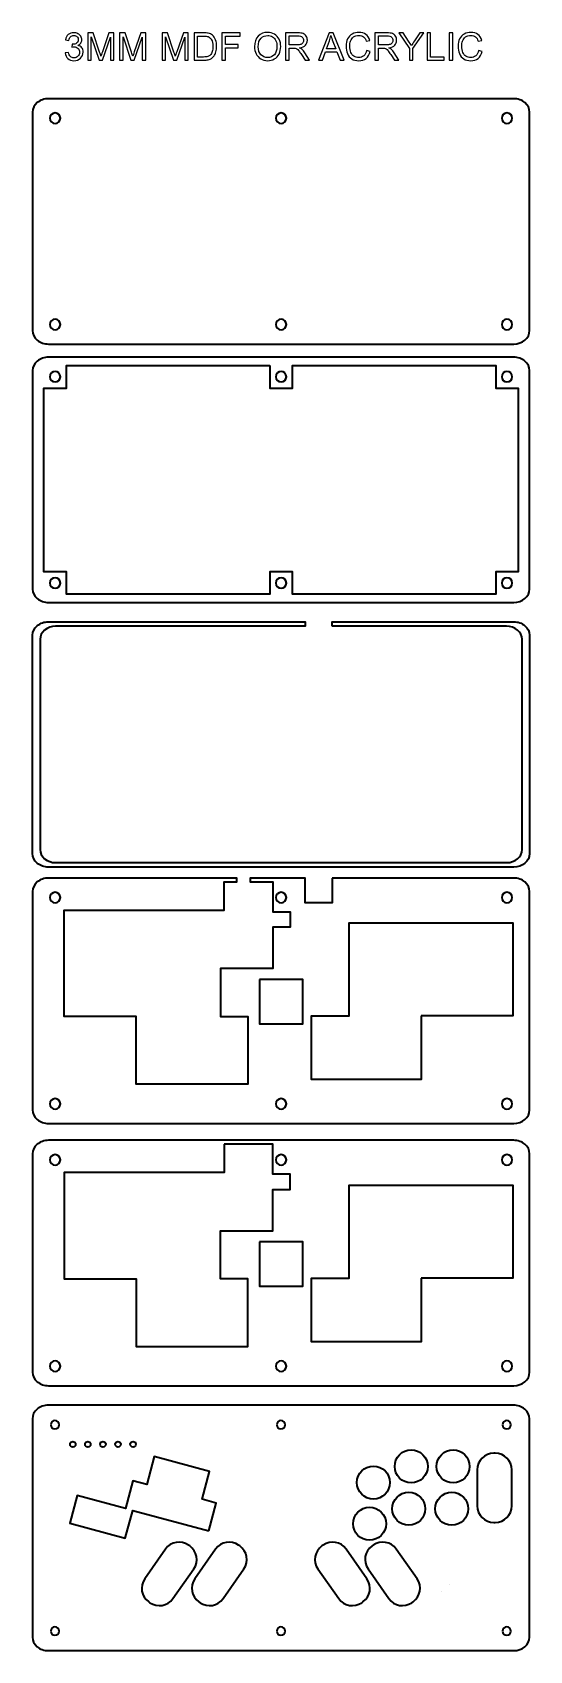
# Model space of a CAD drawing. Header units: millimetres. Extents: x 233 to 563, y -872 to 202.
import ezdxf

# ---------------------------------------------------------------- set-up
doc = ezdxf.new("R2010")
doc.units = ezdxf.units.MM
doc.header["$MEASUREMENT"] = 0
doc.layers.add('Layer 1', color=7, linetype='Continuous')

msp = doc.modelspace()

# ---------------------------------------------------------------- linework, layer by layer
at = {"layer": 'Layer 1', "color": 250}
for points, knots in [([(254.5215, 188.6838), (254.5215, 188.6838), (256.7567, 188.9886), (256.7567, 188.9886), (257.0149, 187.7186), (257.4467, 186.8042), (258.0606, 186.2454), (258.6744, 185.6866), (259.4279, 185.4072), (260.3212, 185.4072), (261.3795, 185.4072), (262.2727, 185.7713), (262.9924, 186.4994), (263.7121, 187.2275), (264.0719, 188.1292), (264.0719, 189.2045), (264.0719, 190.229), (263.7375, 191.0756), (263.0644, 191.7445), (262.3955, 192.4091), (261.5446, 192.7436), (260.5074, 192.7436), (260.0841, 192.7436), (259.5592, 192.6589), (258.9284, 192.4938), (258.9284, 192.4938), (259.1782, 194.4496), (259.1782, 194.4496), (259.3263, 194.4327), (259.4491, 194.4242), (259.538, 194.4242), (260.4947, 194.4242), (261.3499, 194.674), (262.1161, 195.1693), (262.8781, 195.6646), (263.2591, 196.4266), (263.2591, 197.4553), (263.2591, 198.2723), (262.9797, 198.9496), (262.4251, 199.4873), (261.8706, 200.0249), (261.1551, 200.2916), (260.2788, 200.2916), (259.4068, 200.2916), (258.6829, 200.0164), (258.1029, 199.4661), (257.5229, 198.9158), (257.1504, 198.0903), (256.9853, 196.9896), (256.9853, 196.9896), (254.7501, 197.396), (254.7501, 197.396), (255.0253, 198.8946), (255.6433, 200.0588), (256.6128, 200.8843), (257.578, 201.7098), (258.7845, 202.1204), (260.2238, 202.1204), (261.2144, 202.1204), (262.1288, 201.9087), (262.9628, 201.4812), (263.801, 201.0578), (264.4402, 200.4779), (264.8805, 199.7455), (265.325, 199.0089), (265.5451, 198.23), (265.5451, 197.4045), (265.5451, 196.6213), (265.3334, 195.9101), (264.9143, 195.2666), (264.491, 194.6232), (263.8645, 194.1109), (263.039, 193.7299), (264.1142, 193.4844), (264.9482, 192.9679), (265.5451, 192.1848), (266.1378, 191.4058), (266.4341, 190.4237), (266.4341, 189.2511), (266.4341, 187.6636), (265.8541, 186.3131), (264.6984, 185.2082), (263.5385, 184.1033), (262.0738, 183.553), (260.3042, 183.553), (258.7083, 183.553), (257.3832, 184.0314), (256.3291, 184.9839), (255.2708, 185.9364), (254.6697, 187.1683), (254.5215, 188.6838)], [0, 0, 0, 0, 0.033333333, 0.033333333, 0.033333333, 0.066666667, 0.066666667, 0.066666667, 0.1, 0.1, 0.1, 0.133333333, 0.133333333, 0.133333333, 0.166666667, 0.166666667, 0.166666667, 0.2, 0.2, 0.2, 0.233333333, 0.233333333, 0.233333333, 0.266666667, 0.266666667, 0.266666667, 0.3, 0.3, 0.3, 0.333333333, 0.333333333, 0.333333333, 0.366666667, 0.366666667, 0.366666667, 0.4, 0.4, 0.4, 0.433333333, 0.433333333, 0.433333333, 0.466666667, 0.466666667, 0.466666667, 0.5, 0.5, 0.5, 0.533333333, 0.533333333, 0.533333333, 0.566666667, 0.566666667, 0.566666667, 0.6, 0.6, 0.6, 0.633333333, 0.633333333, 0.633333333, 0.666666667, 0.666666667, 0.666666667, 0.7, 0.7, 0.7, 0.733333333, 0.733333333, 0.733333333, 0.766666667, 0.766666667, 0.766666667, 0.8, 0.8, 0.8, 0.833333333, 0.833333333, 0.833333333, 0.866666667, 0.866666667, 0.866666667, 0.9, 0.9, 0.9, 0.933333333, 0.933333333, 0.933333333, 0.966666667, 0.966666667, 0.966666667, 1, 1, 1, 1]), ([(269.4863, 183.8578), (269.4863, 183.8578), (269.4863, 202.0442), (269.4863, 202.0442), (269.4863, 202.0442), (273.0931, 202.0442), (273.0931, 202.0442), (273.0931, 202.0442), (277.3942, 189.1706), (277.3942, 189.1706), (277.7921, 187.9726), (278.08, 187.0751), (278.262, 186.4782), (278.4694, 187.1386), (278.7954, 188.1123), (279.2357, 189.395), (279.2357, 189.395), (283.6129, 202.0442), (283.6129, 202.0442), (283.6129, 202.0442), (286.8345, 202.0442), (286.8345, 202.0442), (286.8345, 202.0442), (286.8345, 183.8578), (286.8345, 183.8578), (286.8345, 183.8578), (284.5231, 183.8578), (284.5231, 183.8578), (284.5231, 183.8578), (284.5231, 199.0724), (284.5231, 199.0724), (284.5231, 199.0724), (279.2145, 183.8578), (279.2145, 183.8578), (279.2145, 183.8578), (277.047, 183.8578), (277.047, 183.8578), (277.047, 183.8578), (271.7977, 199.3518), (271.7977, 199.3518), (271.7977, 199.3518), (271.7977, 183.8578), (271.7977, 183.8578), (271.7977, 183.8578), (269.4863, 183.8578), (269.4863, 183.8578)], [0, 0, 0, 0, 0.066666667, 0.066666667, 0.066666667, 0.133333333, 0.133333333, 0.133333333, 0.2, 0.2, 0.2, 0.266666667, 0.266666667, 0.266666667, 0.333333333, 0.333333333, 0.333333333, 0.4, 0.4, 0.4, 0.466666667, 0.466666667, 0.466666667, 0.533333333, 0.533333333, 0.533333333, 0.6, 0.6, 0.6, 0.666666667, 0.666666667, 0.666666667, 0.733333333, 0.733333333, 0.733333333, 0.8, 0.8, 0.8, 0.866666667, 0.866666667, 0.866666667, 0.933333333, 0.933333333, 0.933333333, 1, 1, 1, 1]), ([(290.6445, 183.8578), (290.6445, 183.8578), (290.6445, 202.0442), (290.6445, 202.0442), (290.6445, 202.0442), (294.2513, 202.0442), (294.2513, 202.0442), (294.2513, 202.0442), (298.5524, 189.1706), (298.5524, 189.1706), (298.9503, 187.9726), (299.2382, 187.0751), (299.4202, 186.4782), (299.6276, 187.1386), (299.9536, 188.1123), (300.3939, 189.395), (300.3939, 189.395), (304.7711, 202.0442), (304.7711, 202.0442), (304.7711, 202.0442), (307.9927, 202.0442), (307.9927, 202.0442), (307.9927, 202.0442), (307.9927, 183.8578), (307.9927, 183.8578), (307.9927, 183.8578), (305.6813, 183.8578), (305.6813, 183.8578), (305.6813, 183.8578), (305.6813, 199.0724), (305.6813, 199.0724), (305.6813, 199.0724), (300.3727, 183.8578), (300.3727, 183.8578), (300.3727, 183.8578), (298.2052, 183.8578), (298.2052, 183.8578), (298.2052, 183.8578), (292.9559, 199.3518), (292.9559, 199.3518), (292.9559, 199.3518), (292.9559, 183.8578), (292.9559, 183.8578), (292.9559, 183.8578), (290.6445, 183.8578), (290.6445, 183.8578)], [0, 0, 0, 0, 0.066666667, 0.066666667, 0.066666667, 0.133333333, 0.133333333, 0.133333333, 0.2, 0.2, 0.2, 0.266666667, 0.266666667, 0.266666667, 0.333333333, 0.333333333, 0.333333333, 0.4, 0.4, 0.4, 0.466666667, 0.466666667, 0.466666667, 0.533333333, 0.533333333, 0.533333333, 0.6, 0.6, 0.6, 0.666666667, 0.666666667, 0.666666667, 0.733333333, 0.733333333, 0.733333333, 0.8, 0.8, 0.8, 0.866666667, 0.866666667, 0.866666667, 0.933333333, 0.933333333, 0.933333333, 1, 1, 1, 1]), ([(318.8597, 183.8578), (318.8597, 183.8578), (318.8597, 202.0442), (318.8597, 202.0442), (318.8597, 202.0442), (322.4665, 202.0442), (322.4665, 202.0442), (322.4665, 202.0442), (326.7676, 189.1706), (326.7676, 189.1706), (327.1655, 187.9726), (327.4534, 187.0751), (327.6354, 186.4782), (327.8428, 187.1386), (328.1688, 188.1123), (328.6091, 189.395), (328.6091, 189.395), (332.9863, 202.0442), (332.9863, 202.0442), (332.9863, 202.0442), (336.2079, 202.0442), (336.2079, 202.0442), (336.2079, 202.0442), (336.2079, 183.8578), (336.2079, 183.8578), (336.2079, 183.8578), (333.8965, 183.8578), (333.8965, 183.8578), (333.8965, 183.8578), (333.8965, 199.0724), (333.8965, 199.0724), (333.8965, 199.0724), (328.5879, 183.8578), (328.5879, 183.8578), (328.5879, 183.8578), (326.4204, 183.8578), (326.4204, 183.8578), (326.4204, 183.8578), (321.1711, 199.3518), (321.1711, 199.3518), (321.1711, 199.3518), (321.1711, 183.8578), (321.1711, 183.8578), (321.1711, 183.8578), (318.8597, 183.8578), (318.8597, 183.8578)], [0, 0, 0, 0, 0.066666667, 0.066666667, 0.066666667, 0.133333333, 0.133333333, 0.133333333, 0.2, 0.2, 0.2, 0.266666667, 0.266666667, 0.266666667, 0.333333333, 0.333333333, 0.333333333, 0.4, 0.4, 0.4, 0.466666667, 0.466666667, 0.466666667, 0.533333333, 0.533333333, 0.533333333, 0.6, 0.6, 0.6, 0.666666667, 0.666666667, 0.666666667, 0.733333333, 0.733333333, 0.733333333, 0.8, 0.8, 0.8, 0.866666667, 0.866666667, 0.866666667, 0.933333333, 0.933333333, 0.933333333, 1, 1, 1, 1]), ([(340.0687, 183.8578), (340.0687, 183.8578), (340.0687, 202.0442), (340.0687, 202.0442), (340.0687, 202.0442), (346.334, 202.0442), (346.334, 202.0442), (347.748, 202.0442), (348.8275, 201.9595), (349.5725, 201.786), (350.6139, 201.5447), (351.5029, 201.1086), (352.2395, 200.4821), (353.2005, 199.6693), (353.9159, 198.6364), (354.3901, 197.3748), (354.8684, 196.1133), (355.1055, 194.6697), (355.1055, 193.0484), (355.1055, 191.6683), (354.9446, 190.4449), (354.6229, 189.3781), (354.3012, 188.3113), (353.8863, 187.4265), (353.3825, 186.728), (352.8745, 186.0295), (352.3242, 185.4792), (351.7231, 185.0812), (351.1262, 184.6791), (350.4023, 184.3743), (349.5556, 184.1668), (348.7047, 183.9594), (347.731, 183.8578), (346.6304, 183.8578), (346.6304, 183.8578), (340.0687, 183.8578), (340.0687, 183.8578)], [0, 0, 0, 0, 0.083333333, 0.083333333, 0.083333333, 0.166666667, 0.166666667, 0.166666667, 0.25, 0.25, 0.25, 0.333333333, 0.333333333, 0.333333333, 0.416666667, 0.416666667, 0.416666667, 0.5, 0.5, 0.5, 0.583333333, 0.583333333, 0.583333333, 0.666666667, 0.666666667, 0.666666667, 0.75, 0.75, 0.75, 0.833333333, 0.833333333, 0.833333333, 0.916666667, 0.916666667, 0.916666667, 1, 1, 1, 1]), ([(342.4817, 185.9914), (342.4817, 185.9914), (346.3594, 185.9914), (346.3594, 185.9914), (347.5575, 185.9914), (348.4973, 186.1015), (349.1788, 186.3258), (349.8604, 186.5502), (350.4023, 186.8635), (350.8087, 187.2699), (351.3759, 187.8414), (351.8204, 188.6118), (352.1379, 189.577), (352.4554, 190.5422), (352.6163, 191.7106), (352.6163, 193.0865), (352.6163, 194.9915), (352.303, 196.4562), (351.6807, 197.4807), (351.0584, 198.5051), (350.3007, 199.1909), (349.4074, 199.5381), (348.764, 199.7878), (347.7268, 199.9106), (346.2959, 199.9106), (346.2959, 199.9106), (342.4817, 199.9106), (342.4817, 199.9106), (342.4817, 199.9106), (342.4817, 185.9914), (342.4817, 185.9914)], [0, 0, 0, 0, 0.1, 0.1, 0.1, 0.2, 0.2, 0.2, 0.3, 0.3, 0.3, 0.4, 0.4, 0.4, 0.5, 0.5, 0.5, 0.6, 0.6, 0.6, 0.7, 0.7, 0.7, 0.8, 0.8, 0.8, 0.9, 0.9, 0.9, 1, 1, 1, 1]), ([(358.5387, 183.8578), (358.5387, 183.8578), (358.5387, 202.0442), (358.5387, 202.0442), (358.5387, 202.0442), (370.8069, 202.0442), (370.8069, 202.0442), (370.8069, 202.0442), (370.8069, 199.9106), (370.8069, 199.9106), (370.8069, 199.9106), (360.9517, 199.9106), (360.9517, 199.9106), (360.9517, 199.9106), (360.9517, 194.2464), (360.9517, 194.2464), (360.9517, 194.2464), (369.4861, 194.2464), (369.4861, 194.2464), (369.4861, 194.2464), (369.4861, 192.1128), (369.4861, 192.1128), (369.4861, 192.1128), (360.9517, 192.1128), (360.9517, 192.1128), (360.9517, 192.1128), (360.9517, 183.8578), (360.9517, 183.8578), (360.9517, 183.8578), (358.5387, 183.8578), (358.5387, 183.8578)], [0, 0, 0, 0, 0.1, 0.1, 0.1, 0.2, 0.2, 0.2, 0.3, 0.3, 0.3, 0.4, 0.4, 0.4, 0.5, 0.5, 0.5, 0.6, 0.6, 0.6, 0.7, 0.7, 0.7, 0.8, 0.8, 0.8, 0.9, 0.9, 0.9, 1, 1, 1, 1]), ([(380.2473, 192.7097), (380.2473, 195.7238), (381.0601, 198.086), (382.6815, 199.7921), (384.3028, 201.4981), (386.3941, 202.349), (388.9595, 202.349), (390.6401, 202.349), (392.1514, 201.9468), (393.5019, 201.1467), (394.8481, 200.3466), (395.8768, 199.229), (396.5837, 197.7939), (397.2907, 196.3631), (397.6463, 194.7375), (397.6463, 192.9214), (397.6463, 191.0799), (397.2738, 189.4289), (396.5287, 187.9768), (395.7836, 186.5206), (394.7295, 185.4199), (393.3664, 184.6748), (391.999, 183.9255), (390.5258, 183.553), (388.9468, 183.553), (387.2323, 183.553), (385.7041, 183.9679), (384.3536, 184.7934), (383.0074, 185.6189), (381.983, 186.7449), (381.2887, 188.1758), (380.5944, 189.6024), (380.2473, 191.1137), (380.2473, 192.7097)], [0, 0, 0, 0, 0.090909091, 0.090909091, 0.090909091, 0.181818182, 0.181818182, 0.181818182, 0.272727273, 0.272727273, 0.272727273, 0.363636364, 0.363636364, 0.363636364, 0.454545455, 0.454545455, 0.454545455, 0.545454545, 0.545454545, 0.545454545, 0.636363636, 0.636363636, 0.636363636, 0.727272727, 0.727272727, 0.727272727, 0.818181818, 0.818181818, 0.818181818, 0.909090909, 0.909090909, 0.909090909, 1, 1, 1, 1]), ([(382.7365, 192.6674), (382.7365, 190.4787), (383.3249, 188.7558), (384.5018, 187.4985), (385.6787, 186.2412), (387.1561, 185.6104), (388.9341, 185.6104), (390.746, 185.6104), (392.2319, 186.2454), (393.4045, 187.5154), (394.5729, 188.7854), (395.1571, 190.5888), (395.1571, 192.9256), (395.1571, 194.403), (394.9073, 195.6942), (394.4078, 196.7949), (393.9083, 197.8955), (393.1759, 198.7507), (392.2149, 199.356), (391.2497, 199.9614), (390.1702, 200.2662), (388.9722, 200.2662), (387.2704, 200.2662), (385.8057, 199.682), (384.578, 198.5136), (383.3503, 197.3452), (382.7365, 195.3979), (382.7365, 192.6674)], [0, 0, 0, 0, 0.111111111, 0.111111111, 0.111111111, 0.222222222, 0.222222222, 0.222222222, 0.333333333, 0.333333333, 0.333333333, 0.444444444, 0.444444444, 0.444444444, 0.555555556, 0.555555556, 0.555555556, 0.666666667, 0.666666667, 0.666666667, 0.777777778, 0.777777778, 0.777777778, 0.888888889, 0.888888889, 0.888888889, 1, 1, 1, 1]), ([(400.7917, 183.8578), (400.7917, 183.8578), (400.7917, 202.0442), (400.7917, 202.0442), (400.7917, 202.0442), (408.852, 202.0442), (408.852, 202.0442), (410.4733, 202.0442), (411.7052, 201.8791), (412.5477, 201.5531), (413.3901, 201.2272), (414.0632, 200.6514), (414.567, 199.8259), (415.0707, 199.0004), (415.3205, 198.086), (415.3205, 197.087), (415.3205, 195.7958), (414.9014, 194.7078), (414.0674, 193.8231), (413.2335, 192.9383), (411.9465, 192.3795), (410.2024, 192.1382), (410.8416, 191.8334), (411.3242, 191.5286), (411.6544, 191.2323), (412.3572, 190.5888), (413.0218, 189.7802), (413.6441, 188.8108), (413.6441, 188.8108), (416.7895, 183.8578), (416.7895, 183.8578), (416.7895, 183.8578), (413.7838, 183.8578), (413.7838, 183.8578), (413.7838, 183.8578), (411.3793, 187.6424), (411.3793, 187.6424), (410.6808, 188.7388), (410.1008, 189.5728), (409.6478, 190.1528), (409.1906, 190.7327), (408.7842, 191.1349), (408.4244, 191.3677), (408.0688, 191.5963), (407.7005, 191.7572), (407.328, 191.8503), (407.057, 191.9054), (406.6125, 191.935), (405.9902, 191.935), (405.9902, 191.935), (403.2047, 191.935), (403.2047, 191.935), (403.2047, 191.935), (403.2047, 183.8578), (403.2047, 183.8578), (403.2047, 183.8578), (400.7917, 183.8578), (400.7917, 183.8578)], [0, 0, 0, 0, 0.052631579, 0.052631579, 0.052631579, 0.105263158, 0.105263158, 0.105263158, 0.157894737, 0.157894737, 0.157894737, 0.210526316, 0.210526316, 0.210526316, 0.263157895, 0.263157895, 0.263157895, 0.315789474, 0.315789474, 0.315789474, 0.368421053, 0.368421053, 0.368421053, 0.421052632, 0.421052632, 0.421052632, 0.473684211, 0.473684211, 0.473684211, 0.526315789, 0.526315789, 0.526315789, 0.578947368, 0.578947368, 0.578947368, 0.631578947, 0.631578947, 0.631578947, 0.684210526, 0.684210526, 0.684210526, 0.736842105, 0.736842105, 0.736842105, 0.789473684, 0.789473684, 0.789473684, 0.842105263, 0.842105263, 0.842105263, 0.894736842, 0.894736842, 0.894736842, 0.947368421, 0.947368421, 0.947368421, 1, 1, 1, 1]), ([(403.2047, 194.0178), (403.2047, 194.0178), (408.3694, 194.0178), (408.3694, 194.0178), (409.47, 194.0178), (410.3252, 194.1321), (410.9432, 194.3607), (411.5613, 194.5851), (412.0312, 194.9491), (412.3487, 195.4529), (412.6704, 195.9524), (412.8313, 196.4943), (412.8313, 197.0827), (412.8313, 197.9421), (412.5223, 198.6533), (411.9, 199.2079), (411.2777, 199.7624), (410.2955, 200.0376), (408.9536, 200.0376), (408.9536, 200.0376), (403.2047, 200.0376), (403.2047, 200.0376), (403.2047, 200.0376), (403.2047, 194.0178), (403.2047, 194.0178)], [0, 0, 0, 0, 0.125, 0.125, 0.125, 0.25, 0.25, 0.25, 0.375, 0.375, 0.375, 0.5, 0.5, 0.5, 0.625, 0.625, 0.625, 0.75, 0.75, 0.75, 0.875, 0.875, 0.875, 1, 1, 1, 1]), ([(422.7457, 183.8578), (422.7457, 183.8578), (429.7222, 202.0442), (429.7222, 202.0442), (429.7222, 202.0442), (432.3681, 202.0442), (432.3681, 202.0442), (432.3681, 202.0442), (439.7764, 183.8578), (439.7764, 183.8578), (439.7764, 183.8578), (437.0332, 183.8578), (437.0332, 183.8578), (437.0332, 183.8578), (434.9292, 189.3696), (434.9292, 189.3696), (434.9292, 189.3696), (427.2711, 189.3696), (427.2711, 189.3696), (427.2711, 189.3696), (425.2984, 183.8578), (425.2984, 183.8578), (425.2984, 183.8578), (422.7457, 183.8578), (422.7457, 183.8578)], [0, 0, 0, 0, 0.125, 0.125, 0.125, 0.25, 0.25, 0.25, 0.375, 0.375, 0.375, 0.5, 0.5, 0.5, 0.625, 0.625, 0.625, 0.75, 0.75, 0.75, 0.875, 0.875, 0.875, 1, 1, 1, 1]), ([(427.9781, 191.3254), (427.9781, 191.3254), (434.1757, 191.3254), (434.1757, 191.3254), (434.1757, 191.3254), (432.2792, 196.3673), (432.2792, 196.3673), (431.7077, 197.8998), (431.2759, 199.1655), (430.9753, 200.1646), (430.7255, 198.9793), (430.3911, 197.8151), (429.972, 196.6636), (429.972, 196.6636), (427.9781, 191.3254), (427.9781, 191.3254)], [0, 0, 0, 0, 0.2, 0.2, 0.2, 0.4, 0.4, 0.4, 0.6, 0.6, 0.6, 0.8, 0.8, 0.8, 1, 1, 1, 1]), ([(454.6354, 190.2374), (454.6354, 190.2374), (457.0484, 189.6278), (457.0484, 189.6278), (456.5446, 187.6509), (455.6387, 186.148), (454.3306, 185.1109), (453.0225, 184.0737), (451.4223, 183.553), (449.53, 183.553), (447.5742, 183.553), (445.9825, 183.9509), (444.7548, 184.751), (443.5271, 185.5469), (442.5958, 186.7026), (441.9566, 188.2139), (441.3173, 189.7294), (440.9956, 191.3508), (440.9956, 193.0865), (440.9956, 194.9788), (441.3554, 196.6298), (442.0793, 198.0395), (442.8032, 199.4492), (443.8319, 200.5202), (445.1654, 201.2526), (446.4989, 201.9849), (447.9679, 202.349), (449.5681, 202.349), (451.3884, 202.349), (452.9167, 201.8876), (454.1528, 200.9605), (455.3932, 200.0334), (456.2568, 198.7337), (456.7436, 197.0573), (456.7436, 197.0573), (454.3814, 196.4985), (454.3814, 196.4985), (453.9623, 197.8193), (453.3485, 198.7845), (452.5484, 199.3857), (451.7483, 199.991), (450.7407, 200.2916), (449.5258, 200.2916), (448.133, 200.2916), (446.9646, 199.9572), (446.029, 199.2883), (445.0935, 198.6194), (444.4331, 197.7177), (444.0563, 196.5917), (443.6753, 195.4614), (443.4848, 194.2972), (443.4848, 193.0992), (443.4848, 191.554), (443.7092, 190.2036), (444.1579, 189.0521), (444.6066, 187.8964), (445.3051, 187.037), (446.2534, 186.4655), (447.2017, 185.894), (448.2261, 185.6104), (449.331, 185.6104), (450.6772, 185.6104), (451.8118, 185.9999), (452.7431, 186.7746), (453.6744, 187.5535), (454.3052, 188.705), (454.6354, 190.2374)], [0, 0, 0, 0, 0.045454545, 0.045454545, 0.045454545, 0.090909091, 0.090909091, 0.090909091, 0.136363636, 0.136363636, 0.136363636, 0.181818182, 0.181818182, 0.181818182, 0.227272727, 0.227272727, 0.227272727, 0.272727273, 0.272727273, 0.272727273, 0.318181818, 0.318181818, 0.318181818, 0.363636364, 0.363636364, 0.363636364, 0.409090909, 0.409090909, 0.409090909, 0.454545455, 0.454545455, 0.454545455, 0.5, 0.5, 0.5, 0.545454545, 0.545454545, 0.545454545, 0.590909091, 0.590909091, 0.590909091, 0.636363636, 0.636363636, 0.636363636, 0.681818182, 0.681818182, 0.681818182, 0.727272727, 0.727272727, 0.727272727, 0.772727273, 0.772727273, 0.772727273, 0.818181818, 0.818181818, 0.818181818, 0.863636364, 0.863636364, 0.863636364, 0.909090909, 0.909090909, 0.909090909, 0.954545455, 0.954545455, 0.954545455, 1, 1, 1, 1]), ([(460.0752, 183.8578), (460.0752, 183.8578), (460.0752, 202.0442), (460.0752, 202.0442), (460.0752, 202.0442), (468.1355, 202.0442), (468.1355, 202.0442), (469.7568, 202.0442), (470.9887, 201.8791), (471.8312, 201.5531), (472.6736, 201.2272), (473.3467, 200.6514), (473.8505, 199.8259), (474.3542, 199.0004), (474.604, 198.086), (474.604, 197.087), (474.604, 195.7958), (474.1849, 194.7078), (473.3509, 193.8231), (472.517, 192.9383), (471.23, 192.3795), (469.4859, 192.1382), (470.1251, 191.8334), (470.6077, 191.5286), (470.9379, 191.2323), (471.6407, 190.5888), (472.3053, 189.7802), (472.9276, 188.8108), (472.9276, 188.8108), (476.073, 183.8578), (476.073, 183.8578), (476.073, 183.8578), (473.0673, 183.8578), (473.0673, 183.8578), (473.0673, 183.8578), (470.6628, 187.6424), (470.6628, 187.6424), (469.9643, 188.7388), (469.3843, 189.5728), (468.9313, 190.1528), (468.4741, 190.7327), (468.0677, 191.1349), (467.7079, 191.3677), (467.3523, 191.5963), (466.984, 191.7572), (466.6115, 191.8503), (466.3405, 191.9054), (465.896, 191.935), (465.2737, 191.935), (465.2737, 191.935), (462.4882, 191.935), (462.4882, 191.935), (462.4882, 191.935), (462.4882, 183.8578), (462.4882, 183.8578), (462.4882, 183.8578), (460.0752, 183.8578), (460.0752, 183.8578)], [0, 0, 0, 0, 0.052631579, 0.052631579, 0.052631579, 0.105263158, 0.105263158, 0.105263158, 0.157894737, 0.157894737, 0.157894737, 0.210526316, 0.210526316, 0.210526316, 0.263157895, 0.263157895, 0.263157895, 0.315789474, 0.315789474, 0.315789474, 0.368421053, 0.368421053, 0.368421053, 0.421052632, 0.421052632, 0.421052632, 0.473684211, 0.473684211, 0.473684211, 0.526315789, 0.526315789, 0.526315789, 0.578947368, 0.578947368, 0.578947368, 0.631578947, 0.631578947, 0.631578947, 0.684210526, 0.684210526, 0.684210526, 0.736842105, 0.736842105, 0.736842105, 0.789473684, 0.789473684, 0.789473684, 0.842105263, 0.842105263, 0.842105263, 0.894736842, 0.894736842, 0.894736842, 0.947368421, 0.947368421, 0.947368421, 1, 1, 1, 1]), ([(462.4882, 194.0178), (462.4882, 194.0178), (467.6529, 194.0178), (467.6529, 194.0178), (468.7535, 194.0178), (469.6087, 194.1321), (470.2267, 194.3607), (470.8448, 194.5851), (471.3147, 194.9491), (471.6322, 195.4529), (471.9539, 195.9524), (472.1148, 196.4943), (472.1148, 197.0827), (472.1148, 197.9421), (471.8058, 198.6533), (471.1835, 199.2079), (470.5612, 199.7624), (469.579, 200.0376), (468.2371, 200.0376), (468.2371, 200.0376), (462.4882, 200.0376), (462.4882, 200.0376), (462.4882, 200.0376), (462.4882, 194.0178), (462.4882, 194.0178)], [0, 0, 0, 0, 0.125, 0.125, 0.125, 0.25, 0.25, 0.25, 0.375, 0.375, 0.375, 0.5, 0.5, 0.5, 0.625, 0.625, 0.625, 0.75, 0.75, 0.75, 0.875, 0.875, 0.875, 1, 1, 1, 1]), ([(483.0368, 183.8578), (483.0368, 183.8578), (483.0368, 191.5625), (483.0368, 191.5625), (483.0368, 191.5625), (476.0264, 202.0442), (476.0264, 202.0442), (476.0264, 202.0442), (478.922, 202.0442), (478.922, 202.0442), (478.922, 202.0442), (482.5161, 196.5409), (482.5161, 196.5409), (483.1849, 195.5249), (483.8072, 194.5004), (484.3745, 193.4802), (484.9291, 194.4327), (485.6022, 195.4995), (486.3853, 196.6848), (486.3853, 196.6848), (489.9075, 202.0442), (489.9075, 202.0442), (489.9075, 202.0442), (492.7142, 202.0442), (492.7142, 202.0442), (492.7142, 202.0442), (485.4498, 191.5625), (485.4498, 191.5625), (485.4498, 191.5625), (485.4498, 183.8578), (485.4498, 183.8578), (485.4498, 183.8578), (483.0368, 183.8578), (483.0368, 183.8578)], [0, 0, 0, 0, 0.090909091, 0.090909091, 0.090909091, 0.181818182, 0.181818182, 0.181818182, 0.272727273, 0.272727273, 0.272727273, 0.363636364, 0.363636364, 0.363636364, 0.454545455, 0.454545455, 0.454545455, 0.545454545, 0.545454545, 0.545454545, 0.636363636, 0.636363636, 0.636363636, 0.727272727, 0.727272727, 0.727272727, 0.818181818, 0.818181818, 0.818181818, 0.909090909, 0.909090909, 0.909090909, 1, 1, 1, 1]), ([(494.7504, 183.8578), (494.7504, 183.8578), (494.7504, 202.0442), (494.7504, 202.0442), (494.7504, 202.0442), (497.1634, 202.0442), (497.1634, 202.0442), (497.1634, 202.0442), (497.1634, 185.9914), (497.1634, 185.9914), (497.1634, 185.9914), (506.1042, 185.9914), (506.1042, 185.9914), (506.1042, 185.9914), (506.1042, 183.8578), (506.1042, 183.8578), (506.1042, 183.8578), (494.7504, 183.8578), (494.7504, 183.8578)], [0, 0, 0, 0, 0.166666667, 0.166666667, 0.166666667, 0.333333333, 0.333333333, 0.333333333, 0.5, 0.5, 0.5, 0.666666667, 0.666666667, 0.666666667, 0.833333333, 0.833333333, 0.833333333, 1, 1, 1, 1]), ([(509.385, 183.8578), (509.385, 183.8578), (509.385, 202.0442), (509.385, 202.0442), (509.385, 202.0442), (511.798, 202.0442), (511.798, 202.0442), (511.798, 202.0442), (511.798, 183.8578), (511.798, 183.8578), (511.798, 183.8578), (509.385, 183.8578), (509.385, 183.8578)], [0, 0, 0, 0, 0.25, 0.25, 0.25, 0.5, 0.5, 0.5, 0.75, 0.75, 0.75, 1, 1, 1, 1]), ([(528.9896, 190.2374), (528.9896, 190.2374), (531.4026, 189.6278), (531.4026, 189.6278), (530.8988, 187.6509), (529.9929, 186.148), (528.6848, 185.1109), (527.3767, 184.0737), (525.7765, 183.553), (523.8842, 183.553), (521.9284, 183.553), (520.3367, 183.9509), (519.109, 184.751), (517.8813, 185.5469), (516.95, 186.7026), (516.3108, 188.2139), (515.6715, 189.7294), (515.3498, 191.3508), (515.3498, 193.0865), (515.3498, 194.9788), (515.7096, 196.6298), (516.4335, 198.0395), (517.1574, 199.4492), (518.1861, 200.5202), (519.5196, 201.2526), (520.8531, 201.9849), (522.3221, 202.349), (523.9223, 202.349), (525.7426, 202.349), (527.2709, 201.8876), (528.507, 200.9605), (529.7474, 200.0334), (530.611, 198.7337), (531.0978, 197.0573), (531.0978, 197.0573), (528.7356, 196.4985), (528.7356, 196.4985), (528.3165, 197.8193), (527.7027, 198.7845), (526.9026, 199.3857), (526.1025, 199.991), (525.0949, 200.2916), (523.88, 200.2916), (522.4872, 200.2916), (521.3188, 199.9572), (520.3832, 199.2883), (519.4477, 198.6194), (518.7873, 197.7177), (518.4105, 196.5917), (518.0295, 195.4614), (517.839, 194.2972), (517.839, 193.0992), (517.839, 191.554), (518.0634, 190.2036), (518.5121, 189.0521), (518.9608, 187.8964), (519.6593, 187.037), (520.6076, 186.4655), (521.5559, 185.894), (522.5803, 185.6104), (523.6852, 185.6104), (525.0314, 185.6104), (526.166, 185.9999), (527.0973, 186.7746), (528.0286, 187.5535), (528.6594, 188.705), (528.9896, 190.2374)], [0, 0, 0, 0, 0.045454545, 0.045454545, 0.045454545, 0.090909091, 0.090909091, 0.090909091, 0.136363636, 0.136363636, 0.136363636, 0.181818182, 0.181818182, 0.181818182, 0.227272727, 0.227272727, 0.227272727, 0.272727273, 0.272727273, 0.272727273, 0.318181818, 0.318181818, 0.318181818, 0.363636364, 0.363636364, 0.363636364, 0.409090909, 0.409090909, 0.409090909, 0.454545455, 0.454545455, 0.454545455, 0.5, 0.5, 0.5, 0.545454545, 0.545454545, 0.545454545, 0.590909091, 0.590909091, 0.590909091, 0.636363636, 0.636363636, 0.636363636, 0.681818182, 0.681818182, 0.681818182, 0.727272727, 0.727272727, 0.727272727, 0.772727273, 0.772727273, 0.772727273, 0.818181818, 0.818181818, 0.818181818, 0.863636364, 0.863636364, 0.863636364, 0.909090909, 0.909090909, 0.909090909, 0.954545455, 0.954545455, 0.954545455, 1, 1, 1, 1])]:
    msp.add_open_spline(points, degree=3, knots=knots, dxfattribs=at)
at = {"layer": 'Layer 1', "color": 250, "lineweight": 35}
for points, knots in [([(552.2968, 158.3309), (555.1071, 158.3309), (557.8023, 157.3891), (559.7895, 155.713), (561.7766, 154.0368), (562.8931, 151.7634), (562.8931, 149.393), (562.8931, 149.393), (562.8931, 4.39), (562.8931, 4.39), (562.8931, -0.5464), (558.1489, -4.5481), (552.2968, -4.5481), (552.2968, -4.5481), (243.4894, -4.5481), (243.4894, -4.5481), (240.6791, -4.5481), (237.9839, -3.6064), (235.9968, -1.9301), (234.0095, -0.254), (232.8931, 2.0195), (232.8931, 4.39), (232.8931, 4.39), (232.8931, 149.393), (232.8931, 149.393), (232.8931, 151.7634), (234.0096, 154.0368), (235.9968, 155.713), (237.9839, 157.3891), (240.6791, 158.3309), (243.4894, 158.3309), (243.4894, 158.3309), (552.2968, 158.3309), (552.2968, 158.3309)], [0, 0, 0, 0, 0.090909091, 0.090909091, 0.090909091, 0.181818182, 0.181818182, 0.181818182, 0.272727273, 0.272727273, 0.272727273, 0.363636364, 0.363636364, 0.363636364, 0.454545455, 0.454545455, 0.454545455, 0.545454545, 0.545454545, 0.545454545, 0.636363636, 0.636363636, 0.636363636, 0.727272727, 0.727272727, 0.727272727, 0.818181818, 0.818181818, 0.818181818, 0.909090909, 0.909090909, 0.909090909, 1, 1, 1, 1]), ([(244.3614, 145.352), (244.3614, 147.285), (245.9284, 148.852), (247.8614, 148.852), (249.7944, 148.852), (251.3614, 147.285), (251.3614, 145.352), (251.3614, 143.419), (249.7944, 141.852), (247.8614, 141.852), (245.9284, 141.852), (244.3614, 143.419), (244.3614, 145.352)], [0, 0, 0, 0, 0.25, 0.25, 0.25, 0.5, 0.5, 0.5, 0.75, 0.75, 0.75, 1, 1, 1, 1]), ([(394.3931, 145.3519), (394.3931, 147.285), (395.9601, 148.8519), (397.8931, 148.8519), (399.8261, 148.852), (401.3931, 147.285), (401.3931, 145.352), (401.3931, 143.4189), (399.8261, 141.852), (397.8931, 141.852), (395.9601, 141.8519), (394.3931, 143.4189), (394.3931, 145.3519)], [0, 0, 0, 0, 0.25, 0.25, 0.25, 0.5, 0.5, 0.5, 0.75, 0.75, 0.75, 1, 1, 1, 1]), ([(544.3614, 145.352), (544.3614, 147.285), (545.9284, 148.852), (547.8614, 148.852), (549.7944, 148.852), (551.3614, 147.285), (551.3614, 145.352), (551.3614, 143.419), (549.7944, 141.852), (547.8614, 141.852), (545.9284, 141.852), (544.3614, 143.419), (544.3614, 145.352)], [0, 0, 0, 0, 0.25, 0.25, 0.25, 0.5, 0.5, 0.5, 0.75, 0.75, 0.75, 1, 1, 1, 1]), ([(244.3614, 8.4216), (244.3614, 10.3546), (245.9284, 11.9216), (247.8614, 11.9216), (249.7944, 11.9216), (251.3614, 10.3546), (251.3614, 8.4216), (251.3614, 6.4886), (249.7944, 4.9216), (247.8614, 4.9216), (245.9284, 4.9216), (244.3614, 6.4886), (244.3614, 8.4216)], [0, 0, 0, 0, 0.25, 0.25, 0.25, 0.5, 0.5, 0.5, 0.75, 0.75, 0.75, 1, 1, 1, 1]), ([(394.3931, 8.4216), (394.3931, 10.3546), (395.9601, 11.9216), (397.8931, 11.9216), (399.8261, 11.9216), (401.3931, 10.3546), (401.3931, 8.4216), (401.3931, 6.4886), (399.8261, 4.9216), (397.8931, 4.9216), (395.9601, 4.9216), (394.3931, 6.4886), (394.3931, 8.4216)], [0, 0, 0, 0, 0.25, 0.25, 0.25, 0.5, 0.5, 0.5, 0.75, 0.75, 0.75, 1, 1, 1, 1]), ([(544.3614, 8.4201), (544.3614, 10.3531), (545.9284, 11.9201), (547.8614, 11.9201), (549.7944, 11.9201), (551.3614, 10.3531), (551.3614, 8.4201), (551.3614, 6.4871), (549.7944, 4.9201), (547.8614, 4.9201), (545.9284, 4.9201), (544.3614, 6.4871), (544.3614, 8.4201)], [0, 0, 0, 0, 0.25, 0.25, 0.25, 0.5, 0.5, 0.5, 0.75, 0.75, 0.75, 1, 1, 1, 1]), ([(552.2968, -13.2526), (555.1071, -13.2526), (557.8023, -14.1944), (559.7895, -15.8705), (561.7766, -17.5467), (562.8931, -19.8201), (562.8931, -22.1905), (562.8931, -22.1905), (562.8931, -167.1935), (562.8931, -167.1935), (562.8931, -172.1299), (558.1489, -176.1316), (552.2968, -176.1316), (552.2968, -176.1316), (243.4894, -176.1316), (243.4894, -176.1316), (240.6791, -176.1316), (237.9839, -175.1899), (235.9968, -173.5136), (234.0095, -171.8375), (232.8931, -169.564), (232.8931, -167.1935), (232.8931, -167.1935), (232.8931, -22.1905), (232.8931, -22.1905), (232.8931, -19.8201), (234.0096, -17.5467), (235.9968, -15.8705), (237.9839, -14.1944), (240.6791, -13.2526), (243.4894, -13.2526), (243.4894, -13.2526), (552.2968, -13.2526), (552.2968, -13.2526)], [0, 0, 0, 0, 0.090909091, 0.090909091, 0.090909091, 0.181818182, 0.181818182, 0.181818182, 0.272727273, 0.272727273, 0.272727273, 0.363636364, 0.363636364, 0.363636364, 0.454545455, 0.454545455, 0.454545455, 0.545454545, 0.545454545, 0.545454545, 0.636363636, 0.636363636, 0.636363636, 0.727272727, 0.727272727, 0.727272727, 0.818181818, 0.818181818, 0.818181818, 0.909090909, 0.909090909, 0.909090909, 1, 1, 1, 1]), ([(390.3931, -18.7315), (390.3931, -18.7315), (255.3614, -18.7315), (255.3614, -18.7315), (255.3614, -18.7315), (255.3614, -33.7315), (255.3614, -33.7315), (255.3614, -33.7315), (240.3614, -33.7315), (240.3614, -33.7315), (240.3614, -33.7315), (240.3614, -155.6619), (240.3614, -155.6619), (240.3614, -155.6619), (255.3614, -155.6619), (255.3614, -155.6619), (255.3614, -155.6619), (255.3614, -170.6619), (255.3614, -170.6619), (255.3614, -170.6619), (390.3931, -170.6619), (390.3931, -170.6619), (390.3931, -170.6619), (390.3931, -155.6619), (390.3931, -155.6619), (390.3931, -155.6619), (405.3931, -155.6619), (405.3931, -155.6619), (405.3931, -155.6619), (405.3931, -170.6619), (405.3931, -170.6619), (405.3931, -170.6619), (540.3614, -170.6626), (540.3614, -170.6626), (540.3614, -170.6626), (540.3614, -155.6634), (540.3614, -155.6634), (540.3614, -155.6634), (555.3614, -155.6634), (555.3614, -155.6634), (555.3614, -155.6634), (555.3614, -33.7315), (555.3614, -33.7315), (555.3614, -33.7315), (540.3614, -33.7315), (540.3614, -33.7315), (540.3614, -33.7315), (540.3614, -18.7315), (540.3614, -18.7315), (540.3614, -18.7315), (405.3931, -18.7315), (405.3931, -18.7315), (405.3931, -18.7315), (405.3931, -33.7315), (405.3931, -33.7315), (405.3931, -33.7315), (390.3931, -33.7315), (390.3931, -33.7315), (390.3931, -33.7315), (390.3931, -18.7315), (390.3931, -18.7315)], [0, 0, 0, 0, 0.05, 0.05, 0.05, 0.1, 0.1, 0.1, 0.15, 0.15, 0.15, 0.2, 0.2, 0.2, 0.25, 0.25, 0.25, 0.3, 0.3, 0.3, 0.35, 0.35, 0.35, 0.4, 0.4, 0.4, 0.45, 0.45, 0.45, 0.5, 0.5, 0.5, 0.55, 0.55, 0.55, 0.6, 0.6, 0.6, 0.65, 0.65, 0.65, 0.7, 0.7, 0.7, 0.75, 0.75, 0.75, 0.8, 0.8, 0.8, 0.85, 0.85, 0.85, 0.9, 0.9, 0.9, 0.95, 0.95, 0.95, 1, 1, 1, 1]), ([(244.3614, -26.2315), (244.3614, -24.2985), (245.9284, -22.7315), (247.8614, -22.7315), (249.7944, -22.7315), (251.3614, -24.2985), (251.3614, -26.2315), (251.3614, -28.1645), (249.7944, -29.7315), (247.8614, -29.7315), (245.9284, -29.7315), (244.3614, -28.1645), (244.3614, -26.2315)], [0, 0, 0, 0, 0.25, 0.25, 0.25, 0.5, 0.5, 0.5, 0.75, 0.75, 0.75, 1, 1, 1, 1]), ([(394.3931, -26.2316), (394.3931, -24.2985), (395.9601, -22.7316), (397.8931, -22.7316), (399.8261, -22.7315), (401.3931, -24.2985), (401.3931, -26.2315), (401.3931, -28.1646), (399.8261, -29.7315), (397.8931, -29.7315), (395.9601, -29.7316), (394.3931, -28.1646), (394.3931, -26.2316)], [0, 0, 0, 0, 0.25, 0.25, 0.25, 0.5, 0.5, 0.5, 0.75, 0.75, 0.75, 1, 1, 1, 1]), ([(544.3614, -26.2315), (544.3614, -24.2985), (545.9284, -22.7315), (547.8614, -22.7315), (549.7944, -22.7315), (551.3614, -24.2985), (551.3614, -26.2315), (551.3614, -28.1645), (549.7944, -29.7315), (547.8614, -29.7315), (545.9284, -29.7315), (544.3614, -28.1645), (544.3614, -26.2315)], [0, 0, 0, 0, 0.25, 0.25, 0.25, 0.5, 0.5, 0.5, 0.75, 0.75, 0.75, 1, 1, 1, 1]), ([(244.3614, -163.1619), (244.3614, -161.2289), (245.9284, -159.6619), (247.8614, -159.6619), (249.7944, -159.6619), (251.3614, -161.2289), (251.3614, -163.1619), (251.3614, -165.0949), (249.7944, -166.6619), (247.8614, -166.6619), (245.9284, -166.6619), (244.3614, -165.0949), (244.3614, -163.1619)], [0, 0, 0, 0, 0.25, 0.25, 0.25, 0.5, 0.5, 0.5, 0.75, 0.75, 0.75, 1, 1, 1, 1]), ([(394.3931, -163.1619), (394.3931, -161.2289), (395.9601, -159.6619), (397.8931, -159.6619), (399.8261, -159.6619), (401.3931, -161.2289), (401.3931, -163.1619), (401.3931, -165.0949), (399.8261, -166.6619), (397.8931, -166.6619), (395.9601, -166.6619), (394.3931, -165.0949), (394.3931, -163.1619)], [0, 0, 0, 0, 0.25, 0.25, 0.25, 0.5, 0.5, 0.5, 0.75, 0.75, 0.75, 1, 1, 1, 1]), ([(544.3614, -163.1634), (544.3614, -161.2304), (545.9284, -159.6634), (547.8614, -159.6634), (549.7944, -159.6634), (551.3614, -161.2304), (551.3614, -163.1634), (551.3614, -165.0964), (549.7944, -166.6634), (547.8614, -166.6634), (545.9284, -166.6634), (544.3614, -165.0964), (544.3614, -163.1634)], [0, 0, 0, 0, 0.25, 0.25, 0.25, 0.5, 0.5, 0.5, 0.75, 0.75, 0.75, 1, 1, 1, 1]), ([(431.8551, -191.8739), (431.8551, -191.8739), (547.6179, -191.8739), (547.6179, -191.8739), (550.343, -191.8739), (552.9566, -192.781), (554.8835, -194.3954), (556.8104, -196.0098), (557.8931, -198.1995), (557.8931, -200.4826), (557.8931, -200.4826), (557.8931, -340.1439), (557.8931, -340.1439), (557.8931, -344.8984), (553.2927, -348.7527), (547.6179, -348.7527), (547.6179, -348.7527), (248.1683, -348.7527), (248.1683, -348.7527), (245.4432, -348.7527), (242.8296, -347.8457), (240.9027, -346.2312), (238.9757, -344.6168), (237.8931, -342.4271), (237.8931, -340.1439), (237.8931, -340.1439), (237.8931, -200.4826), (237.8931, -200.4826), (237.8931, -198.1995), (238.9758, -196.0098), (240.9027, -194.3954), (242.8296, -192.781), (245.4432, -191.8739), (248.1683, -191.8739), (248.1683, -191.8739), (413.8956, -191.8739), (413.8956, -191.8739), (413.8956, -191.8739), (413.8956, -188.8738), (413.8956, -188.8738), (413.8956, -188.8738), (243.4894, -188.8738), (243.4894, -188.8738), (240.6791, -188.8738), (237.9839, -189.8156), (235.9968, -191.4917), (234.0096, -193.1679), (232.8931, -195.4413), (232.8931, -197.8117), (232.8931, -197.8117), (232.8931, -342.8147), (232.8931, -342.8147), (232.8931, -345.1852), (234.0095, -347.4587), (235.9968, -349.1348), (237.9839, -350.8111), (240.6791, -351.7528), (243.4894, -351.7528), (243.4894, -351.7528), (552.2968, -351.7528), (552.2968, -351.7528), (558.1489, -351.7528), (562.8931, -347.7511), (562.8931, -342.8147), (562.8931, -342.8147), (562.8931, -197.8117), (562.8931, -197.8117), (562.8931, -195.4413), (561.7766, -193.1679), (559.7895, -191.4917), (557.8023, -189.8156), (555.1071, -188.8738), (552.2968, -188.8738), (552.2968, -188.8738), (431.8551, -188.8738), (431.8551, -188.8738), (431.8551, -188.8738), (431.8551, -191.8739), (431.8551, -191.8739)], [0, 0, 0, 0, 0.038461538, 0.038461538, 0.038461538, 0.076923077, 0.076923077, 0.076923077, 0.115384615, 0.115384615, 0.115384615, 0.153846154, 0.153846154, 0.153846154, 0.192307692, 0.192307692, 0.192307692, 0.230769231, 0.230769231, 0.230769231, 0.269230769, 0.269230769, 0.269230769, 0.307692308, 0.307692308, 0.307692308, 0.346153846, 0.346153846, 0.346153846, 0.384615385, 0.384615385, 0.384615385, 0.423076923, 0.423076923, 0.423076923, 0.461538462, 0.461538462, 0.461538462, 0.5, 0.5, 0.5, 0.538461538, 0.538461538, 0.538461538, 0.576923077, 0.576923077, 0.576923077, 0.615384615, 0.615384615, 0.615384615, 0.653846154, 0.653846154, 0.653846154, 0.692307692, 0.692307692, 0.692307692, 0.730769231, 0.730769231, 0.730769231, 0.769230769, 0.769230769, 0.769230769, 0.807692308, 0.807692308, 0.807692308, 0.846153846, 0.846153846, 0.846153846, 0.884615385, 0.884615385, 0.884615385, 0.923076923, 0.923076923, 0.923076923, 0.961538462, 0.961538462, 0.961538462, 1, 1, 1, 1]), ([(431.8551, -359.0063), (431.8551, -359.0063), (552.2968, -359.0063), (552.2968, -359.0063), (555.1071, -359.0063), (557.8023, -359.9481), (559.7895, -361.6242), (561.7766, -363.3004), (562.8931, -365.5738), (562.8931, -367.9442), (562.8931, -367.9442), (562.8931, -512.9472), (562.8931, -512.9472), (562.8931, -517.8836), (558.1489, -521.8853), (552.2968, -521.8853), (552.2968, -521.8853), (243.4894, -521.8853), (243.4894, -521.8853), (240.6791, -521.8853), (237.9839, -520.9436), (235.9968, -519.2673), (234.0095, -517.5912), (232.8931, -515.3177), (232.8931, -512.9472), (232.8931, -512.9472), (232.8931, -367.9442), (232.8931, -367.9442), (232.8931, -365.5738), (234.0096, -363.3004), (235.9968, -361.6242), (237.9839, -359.9481), (240.6791, -359.0063), (243.4894, -359.0063), (243.4894, -359.0063), (368.5029, -359.0063), (368.5029, -359.0063), (368.5029, -359.0063), (368.5029, -361.5063), (368.5029, -361.5063), (368.5029, -361.5063), (360.0029, -361.5063), (360.0029, -361.5063), (360.0029, -361.5063), (360.0029, -380.3528), (360.0029, -380.3528), (360.0029, -380.3528), (357.6614, -380.3528), (357.6614, -380.3528), (357.6614, -380.3528), (253.79, -380.3528), (253.79, -380.3528), (253.79, -380.3528), (253.79, -450.8567), (253.79, -450.8567), (253.79, -450.8567), (301.6823, -450.8567), (301.6823, -450.8567), (301.6823, -450.8567), (301.6823, -495.7838), (301.6823, -495.7838), (301.6823, -495.7838), (375.8119, -495.7838), (375.8119, -495.7838), (375.8119, -495.7838), (375.8119, -450.8567), (375.8119, -450.8567), (375.8119, -450.8567), (357.6614, -450.8567), (357.6614, -450.8567), (357.6614, -450.8567), (357.6614, -419.0063), (357.6614, -419.0063), (357.6614, -419.0063), (360.0029, -419.0063), (360.0029, -419.0063), (360.0029, -419.0063), (392.3762, -419.0063), (392.3762, -419.0063), (392.3762, -419.0063), (392.3762, -391.5454), (392.3762, -391.5454), (392.3762, -391.5454), (403.8146, -391.5454), (403.8146, -391.5454), (403.8146, -391.5454), (403.8146, -381.5175), (403.8146, -381.5175), (403.8146, -381.5175), (392.3762, -381.5175), (392.3762, -381.5175), (392.3762, -381.5175), (392.3763, -361.5063), (392.3763, -361.5063), (392.3763, -361.5063), (377.3763, -361.5063), (377.3763, -361.5063), (377.3763, -361.5063), (377.3763, -359.0063), (377.3763, -359.0063), (377.3763, -359.0063), (413.8956, -359.0063), (413.8956, -359.0063), (413.8956, -359.0063), (413.8956, -375.3966), (413.8956, -375.3966), (413.8956, -375.3966), (431.8551, -375.3966), (431.8551, -375.3966), (431.8551, -375.3966), (431.8551, -359.0063), (431.8551, -359.0063)], [0, 0, 0, 0, 0.027027027, 0.027027027, 0.027027027, 0.054054054, 0.054054054, 0.054054054, 0.081081081, 0.081081081, 0.081081081, 0.108108108, 0.108108108, 0.108108108, 0.135135135, 0.135135135, 0.135135135, 0.162162162, 0.162162162, 0.162162162, 0.189189189, 0.189189189, 0.189189189, 0.216216216, 0.216216216, 0.216216216, 0.243243243, 0.243243243, 0.243243243, 0.27027027, 0.27027027, 0.27027027, 0.297297297, 0.297297297, 0.297297297, 0.324324324, 0.324324324, 0.324324324, 0.351351351, 0.351351351, 0.351351351, 0.378378378, 0.378378378, 0.378378378, 0.405405405, 0.405405405, 0.405405405, 0.432432432, 0.432432432, 0.432432432, 0.459459459, 0.459459459, 0.459459459, 0.486486486, 0.486486486, 0.486486486, 0.513513514, 0.513513514, 0.513513514, 0.540540541, 0.540540541, 0.540540541, 0.567567568, 0.567567568, 0.567567568, 0.594594595, 0.594594595, 0.594594595, 0.621621622, 0.621621622, 0.621621622, 0.648648649, 0.648648649, 0.648648649, 0.675675676, 0.675675676, 0.675675676, 0.702702703, 0.702702703, 0.702702703, 0.72972973, 0.72972973, 0.72972973, 0.756756757, 0.756756757, 0.756756757, 0.783783784, 0.783783784, 0.783783784, 0.810810811, 0.810810811, 0.810810811, 0.837837838, 0.837837838, 0.837837838, 0.864864865, 0.864864865, 0.864864865, 0.891891892, 0.891891892, 0.891891892, 0.918918919, 0.918918919, 0.918918919, 0.945945946, 0.945945946, 0.945945946, 0.972972973, 0.972972973, 0.972972973, 1, 1, 1, 1]), ([(244.3614, -371.9852), (244.3614, -370.0522), (245.9284, -368.4852), (247.8614, -368.4852), (249.7944, -368.4852), (251.3614, -370.0522), (251.3614, -371.9852), (251.3614, -373.9182), (249.7944, -375.4852), (247.8614, -375.4852), (245.9284, -375.4852), (244.3614, -373.9182), (244.3614, -371.9852)], [0, 0, 0, 0, 0.25, 0.25, 0.25, 0.5, 0.5, 0.5, 0.75, 0.75, 0.75, 1, 1, 1, 1]), ([(394.3931, -371.9853), (394.3931, -370.0522), (395.9601, -368.4853), (397.8931, -368.4853), (399.8261, -368.4852), (401.3931, -370.0522), (401.3931, -371.9852), (401.3931, -373.9183), (399.8261, -375.4852), (397.8931, -375.4852), (395.9601, -375.4853), (394.3931, -373.9183), (394.3931, -371.9853)], [0, 0, 0, 0, 0.25, 0.25, 0.25, 0.5, 0.5, 0.5, 0.75, 0.75, 0.75, 1, 1, 1, 1]), ([(544.3614, -371.9852), (544.3614, -370.0522), (545.9284, -368.4852), (547.8614, -368.4852), (549.7944, -368.4852), (551.3614, -370.0522), (551.3614, -371.9852), (551.3614, -373.9182), (549.7944, -375.4852), (547.8614, -375.4852), (545.9284, -375.4852), (544.3614, -373.9182), (544.3614, -371.9852)], [0, 0, 0, 0, 0.25, 0.25, 0.25, 0.5, 0.5, 0.5, 0.75, 0.75, 0.75, 1, 1, 1, 1]), ([(490.8967, -450.5304), (490.8967, -450.5304), (551.7618, -450.5304), (551.7618, -450.5304), (551.7618, -450.5304), (551.7618, -388.8386), (551.7618, -388.8386), (551.7618, -388.8386), (443.1553, -388.8386), (443.1553, -388.8386), (443.1553, -388.8386), (443.1553, -450.5304), (443.1553, -450.5304), (443.1553, -450.5304), (418.0446, -450.5304), (418.0446, -450.5304), (418.0446, -450.5304), (418.0446, -492.6917), (418.0446, -492.6917), (418.0446, -492.6917), (490.8967, -492.6917), (490.8967, -492.6917), (490.8967, -492.6917), (490.8967, -450.5304), (490.8967, -450.5304)], [0, 0, 0, 0, 0.125, 0.125, 0.125, 0.25, 0.25, 0.25, 0.375, 0.375, 0.375, 0.5, 0.5, 0.5, 0.625, 0.625, 0.625, 0.75, 0.75, 0.75, 0.875, 0.875, 0.875, 1, 1, 1, 1]), ([(383.5864, -426.4366), (383.5864, -426.4366), (412.2258, -426.4366), (412.2258, -426.4366), (412.2258, -426.4366), (412.2258, -455.8103), (412.2258, -455.8103), (412.2258, -455.8103), (383.5864, -455.8103), (383.5864, -455.8103), (383.5864, -455.8103), (383.5864, -426.4366), (383.5864, -426.4366)], [0, 0, 0, 0, 0.25, 0.25, 0.25, 0.5, 0.5, 0.5, 0.75, 0.75, 0.75, 1, 1, 1, 1]), ([(244.3614, -508.9156), (244.3614, -506.9826), (245.9284, -505.4156), (247.8614, -505.4156), (249.7944, -505.4156), (251.3614, -506.9826), (251.3614, -508.9156), (251.3614, -510.8486), (249.7944, -512.4156), (247.8614, -512.4156), (245.9284, -512.4156), (244.3614, -510.8486), (244.3614, -508.9156)], [0, 0, 0, 0, 0.25, 0.25, 0.25, 0.5, 0.5, 0.5, 0.75, 0.75, 0.75, 1, 1, 1, 1]), ([(394.3931, -508.9156), (394.3931, -506.9826), (395.9601, -505.4156), (397.8931, -505.4156), (399.8261, -505.4156), (401.3931, -506.9826), (401.3931, -508.9156), (401.3931, -510.8486), (399.8261, -512.4156), (397.8931, -512.4156), (395.9601, -512.4156), (394.3931, -510.8486), (394.3931, -508.9156)], [0, 0, 0, 0, 0.25, 0.25, 0.25, 0.5, 0.5, 0.5, 0.75, 0.75, 0.75, 1, 1, 1, 1]), ([(544.3614, -508.9171), (544.3614, -506.9841), (545.9284, -505.4171), (547.8614, -505.4171), (549.7944, -505.4171), (551.3614, -506.9841), (551.3614, -508.9171), (551.3614, -510.8501), (549.7944, -512.4171), (547.8614, -512.4171), (545.9284, -512.4171), (544.3614, -510.8501), (544.3614, -508.9171)], [0, 0, 0, 0, 0.25, 0.25, 0.25, 0.5, 0.5, 0.5, 0.75, 0.75, 0.75, 1, 1, 1, 1]), ([(552.2968, -533.0953), (555.1071, -533.0953), (557.8023, -534.0371), (559.7895, -535.7132), (561.7766, -537.3894), (562.8931, -539.6628), (562.8931, -542.0332), (562.8931, -542.0332), (562.8931, -687.0362), (562.8931, -687.0362), (562.8931, -691.9726), (558.1489, -695.9743), (552.2968, -695.9743), (552.2968, -695.9743), (243.4894, -695.9743), (243.4894, -695.9743), (240.6791, -695.9743), (237.9839, -695.0326), (235.9968, -693.3563), (234.0095, -691.6802), (232.8931, -689.4067), (232.8931, -687.0362), (232.8931, -687.0362), (232.8931, -542.0332), (232.8931, -542.0332), (232.8931, -539.6628), (234.0096, -537.3894), (235.9968, -535.7132), (237.9839, -534.0371), (240.6791, -533.0953), (243.4894, -533.0953), (243.4894, -533.0953), (552.2968, -533.0953), (552.2968, -533.0953)], [0, 0, 0, 0, 0.090909091, 0.090909091, 0.090909091, 0.181818182, 0.181818182, 0.181818182, 0.272727273, 0.272727273, 0.272727273, 0.363636364, 0.363636364, 0.363636364, 0.454545455, 0.454545455, 0.454545455, 0.545454545, 0.545454545, 0.545454545, 0.636363636, 0.636363636, 0.636363636, 0.727272727, 0.727272727, 0.727272727, 0.818181818, 0.818181818, 0.818181818, 0.909090909, 0.909090909, 0.909090909, 1, 1, 1, 1]), ([(360.0029, -535.5953), (360.0029, -535.5953), (392.3763, -535.5953), (392.3763, -535.5953), (392.3763, -535.5953), (392.3762, -555.6065), (392.3762, -555.6065), (392.3762, -555.6065), (403.8146, -555.6065), (403.8146, -555.6065), (403.8146, -555.6065), (403.8146, -565.6344), (403.8146, -565.6344), (403.8146, -565.6344), (392.3762, -565.6344), (392.3762, -565.6344), (392.3762, -565.6344), (392.3762, -593.0953), (392.3762, -593.0953), (392.3762, -593.0953), (357.6614, -593.0953), (357.6614, -593.0953), (357.6614, -593.0953), (357.6614, -624.9457), (357.6614, -624.9457), (357.6614, -624.9457), (375.8119, -624.9457), (375.8119, -624.9457), (375.8119, -624.9457), (375.8119, -669.8728), (375.8119, -669.8728), (375.8119, -669.8728), (301.6823, -669.8728), (301.6823, -669.8728), (301.6823, -669.8728), (301.6823, -624.9457), (301.6823, -624.9457), (301.6823, -624.9457), (253.79, -624.9457), (253.79, -624.9457), (253.79, -624.9457), (253.79, -554.4418), (253.79, -554.4418), (253.79, -554.4418), (360.0029, -554.4418), (360.0029, -554.4418), (360.0029, -554.4418), (360.0029, -535.5953), (360.0029, -535.5953)], [0, 0, 0, 0, 0.0625, 0.0625, 0.0625, 0.125, 0.125, 0.125, 0.1875, 0.1875, 0.1875, 0.25, 0.25, 0.25, 0.3125, 0.3125, 0.3125, 0.375, 0.375, 0.375, 0.4375, 0.4375, 0.4375, 0.5, 0.5, 0.5, 0.5625, 0.5625, 0.5625, 0.625, 0.625, 0.625, 0.6875, 0.6875, 0.6875, 0.75, 0.75, 0.75, 0.8125, 0.8125, 0.8125, 0.875, 0.875, 0.875, 0.9375, 0.9375, 0.9375, 1, 1, 1, 1]), ([(244.3614, -546.0742), (244.3614, -544.1412), (245.9284, -542.5742), (247.8614, -542.5742), (249.7944, -542.5742), (251.3614, -544.1412), (251.3614, -546.0742), (251.3614, -548.0072), (249.7944, -549.5742), (247.8614, -549.5742), (245.9284, -549.5742), (244.3614, -548.0072), (244.3614, -546.0742)], [0, 0, 0, 0, 0.25, 0.25, 0.25, 0.5, 0.5, 0.5, 0.75, 0.75, 0.75, 1, 1, 1, 1]), ([(394.3931, -546.0743), (394.3931, -544.1412), (395.9601, -542.5743), (397.8931, -542.5743), (399.8261, -542.5742), (401.3931, -544.1412), (401.3931, -546.0742), (401.3931, -548.0073), (399.8261, -549.5742), (397.8931, -549.5742), (395.9601, -549.5743), (394.3931, -548.0073), (394.3931, -546.0743)], [0, 0, 0, 0, 0.25, 0.25, 0.25, 0.5, 0.5, 0.5, 0.75, 0.75, 0.75, 1, 1, 1, 1]), ([(544.3614, -546.0742), (544.3614, -544.1412), (545.9284, -542.5742), (547.8614, -542.5742), (549.7944, -542.5742), (551.3614, -544.1412), (551.3614, -546.0742), (551.3614, -548.0072), (549.7944, -549.5742), (547.8614, -549.5742), (545.9284, -549.5742), (544.3614, -548.0072), (544.3614, -546.0742)], [0, 0, 0, 0, 0.25, 0.25, 0.25, 0.5, 0.5, 0.5, 0.75, 0.75, 0.75, 1, 1, 1, 1]), ([(490.8967, -624.6194), (490.8967, -624.6194), (551.7618, -624.6194), (551.7618, -624.6194), (551.7618, -624.6194), (551.7618, -562.9276), (551.7618, -562.9276), (551.7618, -562.9276), (443.1553, -562.9276), (443.1553, -562.9276), (443.1553, -562.9276), (443.1553, -624.6194), (443.1553, -624.6194), (443.1553, -624.6194), (418.0446, -624.6194), (418.0446, -624.6194), (418.0446, -624.6194), (418.0446, -666.7807), (418.0446, -666.7807), (418.0446, -666.7807), (490.8967, -666.7807), (490.8967, -666.7807), (490.8967, -666.7807), (490.8967, -624.6194), (490.8967, -624.6194)], [0, 0, 0, 0, 0.125, 0.125, 0.125, 0.25, 0.25, 0.25, 0.375, 0.375, 0.375, 0.5, 0.5, 0.5, 0.625, 0.625, 0.625, 0.75, 0.75, 0.75, 0.875, 0.875, 0.875, 1, 1, 1, 1]), ([(383.5864, -600.5256), (383.5864, -600.5256), (412.2258, -600.5256), (412.2258, -600.5256), (412.2258, -600.5256), (412.2258, -629.8993), (412.2258, -629.8993), (412.2258, -629.8993), (383.5864, -629.8993), (383.5864, -629.8993), (383.5864, -629.8993), (383.5864, -600.5256), (383.5864, -600.5256)], [0, 0, 0, 0, 0.25, 0.25, 0.25, 0.5, 0.5, 0.5, 0.75, 0.75, 0.75, 1, 1, 1, 1]), ([(244.3614, -683.0046), (244.3614, -681.0716), (245.9284, -679.5046), (247.8614, -679.5046), (249.7944, -679.5046), (251.3614, -681.0716), (251.3614, -683.0046), (251.3614, -684.9376), (249.7944, -686.5046), (247.8614, -686.5046), (245.9284, -686.5046), (244.3614, -684.9376), (244.3614, -683.0046)], [0, 0, 0, 0, 0.25, 0.25, 0.25, 0.5, 0.5, 0.5, 0.75, 0.75, 0.75, 1, 1, 1, 1]), ([(394.3931, -683.0046), (394.3931, -681.0716), (395.9601, -679.5046), (397.8931, -679.5046), (399.8261, -679.5046), (401.3931, -681.0716), (401.3931, -683.0046), (401.3931, -684.9376), (399.8261, -686.5046), (397.8931, -686.5046), (395.9601, -686.5046), (394.3931, -684.9376), (394.3931, -683.0046)], [0, 0, 0, 0, 0.25, 0.25, 0.25, 0.5, 0.5, 0.5, 0.75, 0.75, 0.75, 1, 1, 1, 1]), ([(544.3614, -683.0061), (544.3614, -681.0731), (545.9284, -679.5061), (547.8614, -679.5061), (549.7944, -679.5061), (551.3614, -681.0731), (551.3614, -683.0061), (551.3614, -684.9391), (549.7944, -686.5061), (547.8614, -686.5061), (545.9284, -686.5061), (544.3614, -684.9391), (544.3614, -683.0061)], [0, 0, 0, 0, 0.25, 0.25, 0.25, 0.5, 0.5, 0.5, 0.75, 0.75, 0.75, 1, 1, 1, 1]), ([(552.1487, -708.9586), (554.959, -708.9586), (557.6542, -709.9004), (559.6414, -711.5765), (561.6285, -713.2527), (562.745, -715.5261), (562.745, -717.8965), (562.745, -717.8965), (562.745, -862.8995), (562.745, -862.8995), (562.745, -867.8359), (558.0008, -871.8376), (552.1487, -871.8376), (552.1487, -871.8376), (243.3413, -871.8376), (243.3413, -871.8376), (240.531, -871.8376), (237.8358, -870.8959), (235.8487, -869.2196), (233.8614, -867.5435), (232.745, -865.27), (232.745, -862.8995), (232.745, -862.8995), (232.745, -717.8965), (232.745, -717.8965), (232.745, -715.5261), (233.8615, -713.2527), (235.8487, -711.5765), (237.8358, -709.9004), (240.531, -708.9586), (243.3413, -708.9586), (243.3413, -708.9586), (552.1487, -708.9586), (552.1487, -708.9586)], [0, 0, 0, 0, 0.090909091, 0.090909091, 0.090909091, 0.181818182, 0.181818182, 0.181818182, 0.272727273, 0.272727273, 0.272727273, 0.363636364, 0.363636364, 0.363636364, 0.454545455, 0.454545455, 0.454545455, 0.545454545, 0.545454545, 0.545454545, 0.636363636, 0.636363636, 0.636363636, 0.727272727, 0.727272727, 0.727272727, 0.818181818, 0.818181818, 0.818181818, 0.909090909, 0.909090909, 0.909090909, 1, 1, 1, 1]), ([(244.9633, -721.9375), (244.9633, -720.4187), (246.1945, -719.1875), (247.7133, -719.1875), (249.2321, -719.1875), (250.4633, -720.4187), (250.4633, -721.9375), (250.4633, -723.4563), (249.2321, -724.6875), (247.7133, -724.6875), (246.1945, -724.6875), (244.9633, -723.4563), (244.9633, -721.9375)], [0, 0, 0, 0, 0.25, 0.25, 0.25, 0.5, 0.5, 0.5, 0.75, 0.75, 0.75, 1, 1, 1, 1]), ([(394.995, -721.9376), (394.995, -720.4187), (396.2262, -719.1876), (397.745, -719.1876), (399.2638, -719.1875), (400.4949, -720.4187), (400.4949, -721.9375), (400.4949, -723.4563), (399.2638, -724.6875), (397.745, -724.6875), (396.2262, -724.6875), (394.995, -723.4563), (394.995, -721.9376)], [0, 0, 0, 0, 0.25, 0.25, 0.25, 0.5, 0.5, 0.5, 0.75, 0.75, 0.75, 1, 1, 1, 1]), ([(544.9633, -721.9375), (544.9633, -720.4187), (546.1945, -719.1875), (547.7133, -719.1875), (549.2321, -719.1875), (550.4633, -720.4187), (550.4633, -721.9375), (550.4633, -723.4563), (549.2321, -724.6875), (547.7133, -724.6875), (546.1945, -724.6875), (544.9633, -723.4563), (544.9633, -721.9375)], [0, 0, 0, 0, 0.25, 0.25, 0.25, 0.5, 0.5, 0.5, 0.75, 0.75, 0.75, 1, 1, 1, 1]), ([(261.4512, -734.8577), (261.4512, -733.836), (260.6229, -733.0077), (259.6012, -733.0077), (258.5795, -733.0077), (257.7512, -733.836), (257.7512, -734.8577), (257.7512, -735.8794), (258.5795, -736.7077), (259.6012, -736.7077), (260.6229, -736.7077), (261.4512, -735.8794), (261.4512, -734.8577)], [0, 0, 0, 0, 0.25, 0.25, 0.25, 0.5, 0.5, 0.5, 0.75, 0.75, 0.75, 1, 1, 1, 1]), ([(271.4512, -734.8577), (271.4512, -733.836), (270.6229, -733.0077), (269.6012, -733.0077), (268.5795, -733.0077), (267.7512, -733.836), (267.7512, -734.8577), (267.7512, -735.8794), (268.5795, -736.7077), (269.6012, -736.7077), (270.6229, -736.7077), (271.4512, -735.8794), (271.4512, -734.8577)], [0, 0, 0, 0, 0.25, 0.25, 0.25, 0.5, 0.5, 0.5, 0.75, 0.75, 0.75, 1, 1, 1, 1]), ([(281.4512, -734.8577), (281.4512, -733.836), (280.6229, -733.0077), (279.6012, -733.0077), (278.5795, -733.0077), (277.7512, -733.836), (277.7512, -734.8577), (277.7512, -735.8794), (278.5795, -736.7077), (279.6012, -736.7077), (280.6229, -736.7077), (281.4512, -735.8794), (281.4512, -734.8577)], [0, 0, 0, 0, 0.25, 0.25, 0.25, 0.5, 0.5, 0.5, 0.75, 0.75, 0.75, 1, 1, 1, 1]), ([(291.4518, -734.8573), (291.4518, -733.8356), (290.6235, -733.0073), (289.6018, -733.0073), (288.5801, -733.0073), (287.7518, -733.8356), (287.7518, -734.8573), (287.7518, -735.879), (288.5801, -736.7073), (289.6018, -736.7073), (290.6235, -736.7073), (291.4518, -735.879), (291.4518, -734.8573)], [0, 0, 0, 0, 0.25, 0.25, 0.25, 0.5, 0.5, 0.5, 0.75, 0.75, 0.75, 1, 1, 1, 1]), ([(301.4518, -734.8573), (301.4518, -733.8356), (300.6235, -733.0073), (299.6018, -733.0073), (298.5801, -733.0073), (297.7518, -733.8356), (297.7518, -734.8573), (297.7518, -735.879), (298.5801, -736.7073), (299.6018, -736.7073), (300.6235, -736.7073), (301.4518, -735.879), (301.4518, -734.8573)], [0, 0, 0, 0, 0.25, 0.25, 0.25, 0.5, 0.5, 0.5, 0.75, 0.75, 0.75, 1, 1, 1, 1]), ([(495.2049, -749.5077), (495.2049, -743.4602), (490.3024, -738.5577), (484.2549, -738.5577), (478.2074, -738.5577), (473.3049, -743.4602), (473.3049, -749.5077), (473.3049, -755.5552), (478.2073, -760.4577), (484.2549, -760.4577), (490.3024, -760.4577), (495.2049, -755.5553), (495.2049, -749.5077)], [0, 0, 0, 0, 0.25, 0.25, 0.25, 0.5, 0.5, 0.5, 0.75, 0.75, 0.75, 1, 1, 1, 1]), ([(523.0174, -749.5077), (523.0174, -743.4602), (518.1149, -738.5577), (512.0674, -738.5577), (506.0199, -738.5577), (501.1174, -743.4602), (501.1174, -749.5077), (501.1174, -755.5552), (506.0198, -760.4577), (512.0674, -760.4577), (518.1149, -760.4577), (523.0174, -755.5553), (523.0174, -749.5077)], [0, 0, 0, 0, 0.25, 0.25, 0.25, 0.5, 0.5, 0.5, 0.75, 0.75, 0.75, 1, 1, 1, 1]), ([(539.099, -740.7651), (539.099, -740.7651), (540.099, -740.7651), (540.099, -740.7651), (546.1215, -740.7651), (551.049, -745.6925), (551.049, -751.715), (551.049, -751.715), (551.049, -775.8151), (551.049, -775.8151), (551.049, -781.8376), (546.1215, -786.7651), (540.099, -786.7651), (540.099, -786.7651), (539.099, -786.7651), (539.099, -786.7651), (533.0765, -786.7651), (528.149, -781.8376), (528.149, -775.8151), (528.149, -775.8151), (528.149, -751.715), (528.149, -751.715), (528.149, -745.6925), (533.0765, -740.7651), (539.099, -740.7651)], [0, 0, 0, 0, 0.125, 0.125, 0.125, 0.25, 0.25, 0.25, 0.375, 0.375, 0.375, 0.5, 0.5, 0.5, 0.625, 0.625, 0.625, 0.75, 0.75, 0.75, 0.875, 0.875, 0.875, 1, 1, 1, 1]), ([(349.8025, -792.3115), (349.8025, -792.3115), (299.3807, -778.801), (299.3807, -778.801), (299.3807, -778.801), (294.4631, -797.1536), (294.4631, -797.1536), (294.4631, -797.1536), (257.6613, -787.2926), (257.6613, -787.2926), (257.6613, -787.2926), (262.5789, -768.94), (262.5789, -768.94), (262.5789, -768.94), (294.5511, -777.5069), (294.5511, -777.5069), (294.5511, -777.5069), (299.4947, -759.0575), (299.4947, -759.0575), (299.4947, -759.0575), (308.7127, -761.5275), (308.7127, -761.5275), (308.7127, -761.5275), (313.6563, -743.078), (313.6563, -743.078), (313.6563, -743.078), (350.4581, -752.939), (350.4581, -752.939), (350.4581, -752.939), (345.5145, -771.3885), (345.5145, -771.3885), (345.5145, -771.3885), (354.746, -773.8621), (354.746, -773.8621), (354.746, -773.8621), (349.8025, -792.3115), (349.8025, -792.3115)], [0, 0, 0, 0, 0.083333333, 0.083333333, 0.083333333, 0.166666667, 0.166666667, 0.166666667, 0.25, 0.25, 0.25, 0.333333333, 0.333333333, 0.333333333, 0.416666667, 0.416666667, 0.416666667, 0.5, 0.5, 0.5, 0.583333333, 0.583333333, 0.583333333, 0.666666667, 0.666666667, 0.666666667, 0.75, 0.75, 0.75, 0.833333333, 0.833333333, 0.833333333, 0.916666667, 0.916666667, 0.916666667, 1, 1, 1, 1]), ([(470.0935, -760.2591), (470.0935, -754.2116), (465.191, -749.3091), (459.1435, -749.3091), (453.096, -749.3091), (448.1935, -754.2116), (448.1935, -760.2591), (448.1935, -766.3066), (453.0959, -771.2091), (459.1435, -771.2091), (465.191, -771.2091), (470.0935, -766.3067), (470.0935, -760.2591)], [0, 0, 0, 0, 0.25, 0.25, 0.25, 0.5, 0.5, 0.5, 0.75, 0.75, 0.75, 1, 1, 1, 1]), ([(493.5673, -777.6307), (493.5673, -771.5832), (488.6648, -766.6807), (482.6173, -766.6807), (476.5698, -766.6807), (471.6673, -771.5832), (471.6673, -777.6307), (471.6673, -783.6782), (476.5697, -788.5807), (482.6173, -788.5807), (488.6648, -788.5807), (493.5673, -783.6783), (493.5673, -777.6307)], [0, 0, 0, 0, 0.25, 0.25, 0.25, 0.5, 0.5, 0.5, 0.75, 0.75, 0.75, 1, 1, 1, 1]), ([(522.1252, -777.6307), (522.1252, -771.5832), (517.2227, -766.6807), (511.1752, -766.6807), (505.1277, -766.6807), (500.2252, -771.5832), (500.2252, -777.6307), (500.2252, -783.6782), (505.1276, -788.5807), (511.1752, -788.5807), (517.2227, -788.5807), (522.1252, -783.6783), (522.1252, -777.6307)], [0, 0, 0, 0, 0.25, 0.25, 0.25, 0.5, 0.5, 0.5, 0.75, 0.75, 0.75, 1, 1, 1, 1]), ([(467.5721, -787.5991), (467.5721, -781.5516), (462.6696, -776.6491), (456.6221, -776.6491), (450.5746, -776.6491), (445.6721, -781.5516), (445.6721, -787.5991), (445.6721, -793.6466), (450.5745, -798.5491), (456.6221, -798.5491), (462.6696, -798.5491), (467.5721, -793.6467), (467.5721, -787.5991)], [0, 0, 0, 0, 0.25, 0.25, 0.25, 0.5, 0.5, 0.5, 0.75, 0.75, 0.75, 1, 1, 1, 1]), ([(310.8161, -840.0203), (310.8161, -840.0203), (309.9969, -839.4467), (309.9969, -839.4467), (305.0636, -835.9924), (303.8535, -829.1298), (307.3079, -824.1964), (307.3079, -824.1964), (321.1311, -804.4548), (321.1311, -804.4548), (324.5855, -799.5214), (331.4481, -798.3114), (336.3815, -801.7657), (336.3815, -801.7657), (337.2006, -802.3393), (337.2006, -802.3393), (342.1339, -805.7937), (343.3441, -812.6563), (339.8897, -817.5897), (339.8897, -817.5897), (326.0665, -837.3313), (326.0665, -837.3313), (322.6121, -842.2647), (315.7494, -843.4747), (310.8161, -840.0203)], [0, 0, 0, 0, 0.125, 0.125, 0.125, 0.25, 0.25, 0.25, 0.375, 0.375, 0.375, 0.5, 0.5, 0.5, 0.625, 0.625, 0.625, 0.75, 0.75, 0.75, 0.875, 0.875, 0.875, 1, 1, 1, 1]), ([(344.0883, -840.0203), (344.0883, -840.0203), (343.2691, -839.4467), (343.2691, -839.4467), (338.3358, -835.9924), (337.1257, -829.1298), (340.5801, -824.1964), (340.5801, -824.1964), (354.4033, -804.4548), (354.4033, -804.4548), (357.8577, -799.5214), (364.7203, -798.3114), (369.6537, -801.7657), (369.6537, -801.7657), (370.4728, -802.3393), (370.4728, -802.3393), (375.4061, -805.7937), (376.6163, -812.6563), (373.1619, -817.5897), (373.1619, -817.5897), (359.3387, -837.3313), (359.3387, -837.3313), (355.8843, -842.2647), (349.0216, -843.4747), (344.0883, -840.0203)], [0, 0, 0, 0, 0.125, 0.125, 0.125, 0.25, 0.25, 0.25, 0.375, 0.375, 0.375, 0.5, 0.5, 0.5, 0.625, 0.625, 0.625, 0.75, 0.75, 0.75, 0.875, 0.875, 0.875, 1, 1, 1, 1]), ([(425.012, -802.3393), (425.012, -802.3393), (425.8312, -801.7657), (425.8312, -801.7657), (430.7645, -798.3113), (437.6272, -799.5213), (441.0816, -804.4547), (441.0816, -804.4547), (454.9048, -824.1963), (454.9048, -824.1963), (458.3592, -829.1297), (457.149, -835.9923), (452.2157, -839.4467), (452.2157, -839.4467), (451.3966, -840.0203), (451.3966, -840.0203), (446.4632, -843.4746), (439.6006, -842.2646), (436.1462, -837.3312), (436.1462, -837.3312), (422.323, -817.5896), (422.323, -817.5896), (418.8686, -812.6562), (420.0787, -805.7936), (425.012, -802.3393)], [0, 0, 0, 0, 0.125, 0.125, 0.125, 0.25, 0.25, 0.25, 0.375, 0.375, 0.375, 0.5, 0.5, 0.5, 0.625, 0.625, 0.625, 0.75, 0.75, 0.75, 0.875, 0.875, 0.875, 1, 1, 1, 1]), ([(458.2842, -802.3393), (458.2842, -802.3393), (459.1034, -801.7657), (459.1034, -801.7657), (464.0367, -798.3113), (470.8994, -799.5213), (474.3538, -804.4547), (474.3538, -804.4547), (488.177, -824.1963), (488.177, -824.1963), (491.6314, -829.1297), (490.4212, -835.9923), (485.4879, -839.4467), (485.4879, -839.4467), (484.6688, -840.0203), (484.6688, -840.0203), (479.7354, -843.4746), (472.8728, -842.2646), (469.4184, -837.3312), (469.4184, -837.3312), (455.5952, -817.5896), (455.5952, -817.5896), (452.1408, -812.6562), (453.3509, -805.7936), (458.2842, -802.3393)], [0, 0, 0, 0, 0.125, 0.125, 0.125, 0.25, 0.25, 0.25, 0.375, 0.375, 0.375, 0.5, 0.5, 0.5, 0.625, 0.625, 0.625, 0.75, 0.75, 0.75, 0.875, 0.875, 0.875, 1, 1, 1, 1]), ([(244.9633, -858.8679), (244.9633, -857.3491), (246.1945, -856.1179), (247.7133, -856.1179), (249.2321, -856.1179), (250.4633, -857.3491), (250.4633, -858.8679), (250.4633, -860.3867), (249.2321, -861.6179), (247.7133, -861.6179), (246.1945, -861.6179), (244.9633, -860.3867), (244.9633, -858.8679)], [0, 0, 0, 0, 0.25, 0.25, 0.25, 0.5, 0.5, 0.5, 0.75, 0.75, 0.75, 1, 1, 1, 1]), ([(394.995, -858.8679), (394.995, -857.3491), (396.2262, -856.1179), (397.745, -856.1179), (399.2638, -856.1179), (400.495, -857.3491), (400.495, -858.8679), (400.495, -860.3867), (399.2638, -861.6179), (397.745, -861.6179), (396.2262, -861.6179), (394.995, -860.3867), (394.995, -858.8679)], [0, 0, 0, 0, 0.25, 0.25, 0.25, 0.5, 0.5, 0.5, 0.75, 0.75, 0.75, 1, 1, 1, 1]), ([(544.9633, -858.8694), (544.9633, -857.3506), (546.1945, -856.1194), (547.7133, -856.1194), (549.2321, -856.1194), (550.4633, -857.3506), (550.4633, -858.8694), (550.4633, -860.3882), (549.2321, -861.6194), (547.7133, -861.6194), (546.1945, -861.6194), (544.9633, -860.3882), (544.9633, -858.8694)], [0, 0, 0, 0, 0.25, 0.25, 0.25, 0.5, 0.5, 0.5, 0.75, 0.75, 0.75, 1, 1, 1, 1])]:
    msp.add_open_spline(points, degree=3, knots=knots, dxfattribs=at)
for points in [[(504.6486, -832.8352), (504.6486, -832.8352), (504.6486, -832.8352), (504.6486, -832.8352)], [(504.6486, -832.8352), (504.6486, -832.8352), (504.6486, -832.8352), (504.6486, -832.8352)], [(504.6486, -832.8353), (504.6486, -832.8353), (504.6486, -832.8353), (504.6486, -832.8353)], [(504.6486, -832.8353), (504.6486, -832.8353), (504.6486, -832.8353), (504.6486, -832.8353)], [(509.6486, -827.8352), (509.6486, -827.8352), (509.6486, -827.8352), (509.6486, -827.8352)], [(509.6486, -827.8352), (509.6486, -827.8352), (509.6486, -827.8352), (509.6486, -827.8352)], [(509.6486, -827.8353), (509.6486, -827.8353), (509.6486, -827.8353), (509.6486, -827.8353)], [(509.6486, -827.8353), (509.6486, -827.8353), (509.6486, -827.8353), (509.6486, -827.8353)]]:
    msp.add_open_spline(points, degree=3, dxfattribs=at)

doc.saveas('drawing.dxf')
